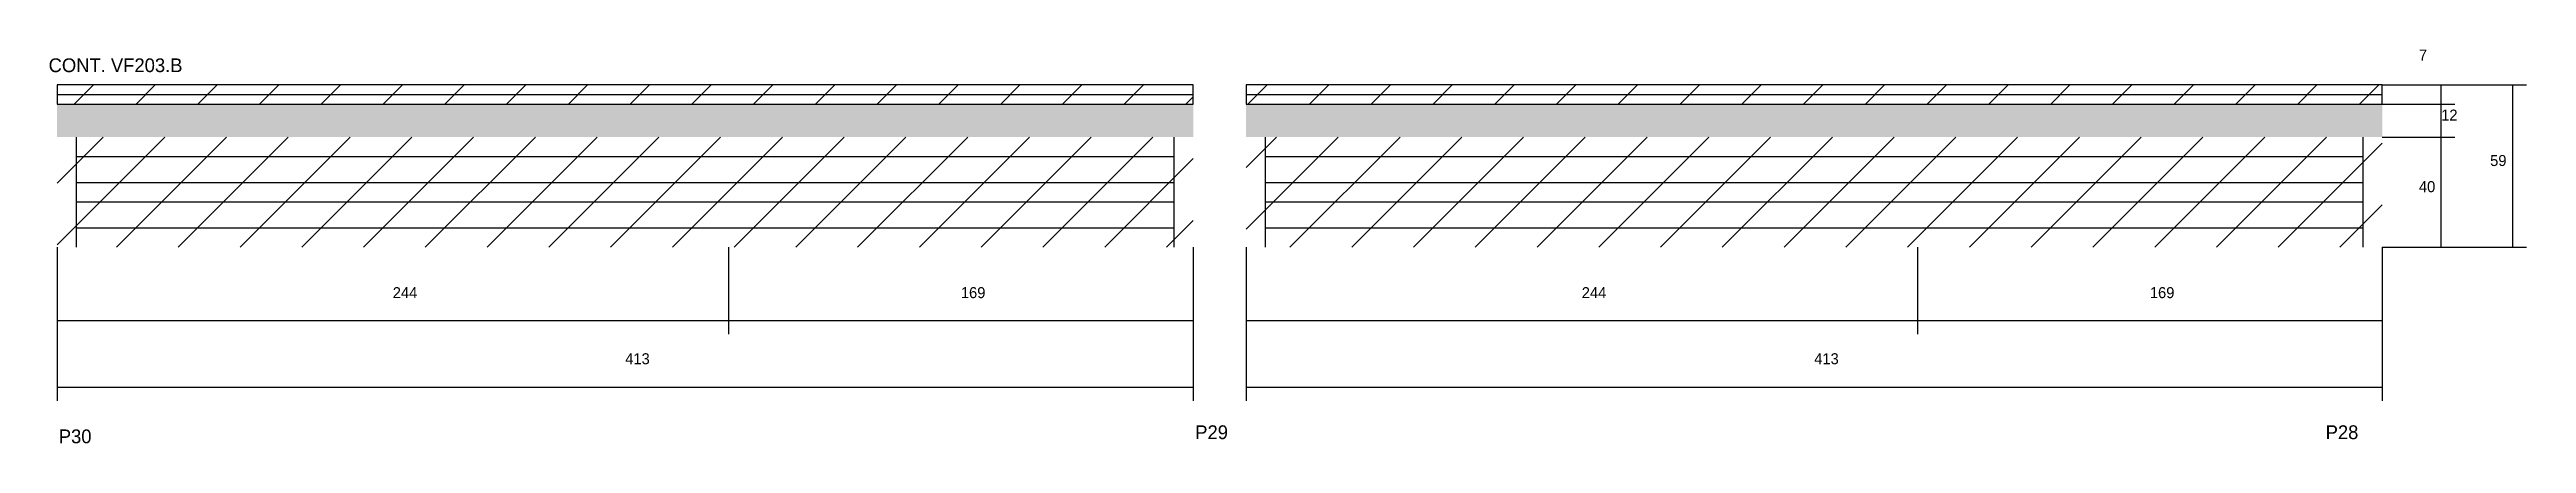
# Model space of a CAD drawing. Header units: metres. Extents: x -2848 to 21926, y -45195 to 1016.
# Drawn here: x 12989 to 13889, y -439 to -296 of the extents above; entities that cross this region are included whole.
import ezdxf

# ---------------------------------------------------------------- set-up
doc = ezdxf.new("R2010")
doc.units = ezdxf.units.M
for name, color, linetype in [('COTA', 4, 'Continuous'), ('NOMENCLATURA', 7, 'Continuous'), ('Painéis', 200, 'Continuous'), ('REAPROVEITAMENTO', 251, 'Continuous'), ('SARR_2.2x7', 40, 'Continuous'), ('Texto Seção', 7, 'Continuous')]:
    doc.layers.add(name, color=color, linetype=linetype)

msp = doc.modelspace()

# ---------------------------------------------------------------- texts
at = {"layer": 'COTA'}
for s, p in [('7', (13849.9, -299.8)), ('12', (13858, -321.6)), ('59', (13875.8, -338.1)), ('40', (13849.9, -347.6)), ('244', (13113.4, -386.1)), ('169', (13319.9, -386.1)), ('244', (13545.6, -386.1)), ('169', (13752.1, -386.1)), ('413', (13197.9, -410.1)), ('413', (13630.1, -410.1))]:
    msp.add_text(s, height=4, dxfattribs=at).set_placement(p)
at = {"layer": 'NOMENCLATURA'}
for s, p in [('P30', (12992, -438.8)), ('P29', (13405.1, -437.3)), ('P28', (13816, -437.3))]:
    msp.add_text(s, height=5, dxfattribs=at).set_placement(p)
at = {"layer": 'Texto Seção'}
msp.add_text('CONT. VF203.B', height=5, dxfattribs=at).set_placement((12988.3, -304))

# ---------------------------------------------------------------- hatches: boundary and pattern name
at = {"layer": 'COTA'}
h = msp.add_hatch(dxfattribs=at)
h.set_pattern_fill('AR-CONC', scale=0.03)
h.paths.add_polyline_path([(13404.4, -327.6), (13404.4, -315.6), (13404.4, -315.6), (12991.4, -315.6), (12991.4, -315.6), (12991.4, -327.6), (12991.4, -327.6), (13404.4, -327.6)])
h = msp.add_hatch(dxfattribs=at)
h.set_pattern_fill('AR-CONC', scale=0.03)
h.paths.add_polyline_path([(13836.6, -327.6), (13836.6, -315.6), (13836.6, -315.6), (13423.6, -315.6), (13423.6, -315.6), (13423.6, -327.6), (13423.6, -327.6), (13836.6, -327.6)])
at = {"layer": 'REAPROVEITAMENTO'}
h = msp.add_hatch(dxfattribs=at)
h.set_pattern_fill('ANSI31', scale=5)
h.paths.add_polyline_path([(13404.4, -315.6), (13404.4, -308.6), (13404.4, -308.6), (12991.4, -308.6), (12991.4, -308.6), (12991.4, -315.6), (12991.4, -315.6), (13404.4, -315.6)])
h = msp.add_hatch(dxfattribs=at)
h.set_pattern_fill('ANSI31', scale=5)
h.paths.add_polyline_path([(13836.6, -315.6), (13836.6, -308.6), (13836.6, -308.6), (13423.6, -308.6), (13423.6, -308.6), (13423.6, -315.6), (13423.6, -315.6), (13836.6, -315.6)])
h = msp.add_hatch(dxfattribs=at)
h.set_pattern_fill('ANSI31', scale=5)
h.paths.add_polyline_path([(13404.4, -367.6), (13404.4, -327.6), (13404.4, -327.6), (12991.4, -327.6), (12991.4, -327.6), (12991.4, -367.6), (12991.4, -367.6), (13404.4, -367.6)])
h = msp.add_hatch(dxfattribs=at)
h.set_pattern_fill('ANSI31', scale=5)
h.paths.add_polyline_path([(13836.6, -367.6), (13836.6, -327.6), (13836.6, -327.6), (13423.6, -327.6), (13423.6, -327.6), (13423.6, -367.6), (13423.6, -367.6), (13836.6, -367.6)])

# ---------------------------------------------------------------- linework, layer by layer
at = {"layer": 'COTA'}
for p, q in [((13836.6, -308.6), (13863, -308.6)), ((13836.6, -308.6), (13889, -308.6)), ((13858, -315.6), (13858, -308.6)), ((13884, -367.6), (13884, -308.6)), ((13836.6, -315.6), (13863, -315.6)), ((13836.6, -315.6), (13863, -315.6)), ((13858, -327.6), (13858, -315.6)), ((13836.6, -327.6), (13863, -327.6)), ((13836.6, -327.6), (13863, -327.6)), ((13858, -367.6), (13858, -327.6)), ((12991.4, -367.6), (12991.4, -399.2)), ((12991.4, -367.6), (12991.4, -423.4)), ((13235.4, -367.6), (13235.4, -399.2)), ((13235.4, -367.6), (13235.4, -399.2)), ((13404.4, -367.6), (13404.4, -399.2)), ((13404.4, -367.6), (13404.4, -423.4)), ((13423.6, -367.6), (13423.6, -399.2)), ((13423.6, -367.6), (13423.6, -423.4)), ((13667.6, -367.6), (13667.6, -399.2)), ((13667.6, -367.6), (13667.6, -399.2)), ((13836.6, -367.6), (13836.6, -399.2)), ((13836.6, -367.6), (13836.6, -423.4)), ((13836.6, -367.6), (13863, -367.6)), ((13836.6, -367.6), (13889, -367.6)), ((12991.4, -394.2), (13235.4, -394.2)), ((13235.4, -394.2), (13404.4, -394.2)), ((13423.6, -394.2), (13667.6, -394.2)), ((13667.6, -394.2), (13836.6, -394.2)), ((12991.4, -418.4), (13404.4, -418.4)), ((13423.6, -418.4), (13836.6, -418.4))]:
    msp.add_line(p, q, dxfattribs=at)
at = {"layer": 'Painéis'}
for points in [[(12991.4, -315.6), (13404.4, -315.6), (13404.4, -308.6), (12991.4, -308.6)], [(13423.6, -315.6), (13836.6, -315.6), (13836.6, -308.6), (13423.6, -308.6)]]:
    msp.add_lwpolyline(points, close=True, dxfattribs=at)
at = {"layer": 'SARR_2.2x7'}
for p, q in [((12991.4, -312.1), (13235.4, -312.1)), ((13235.4, -312.1), (13404.4, -312.1)), ((13423.6, -312.1), (13667.6, -312.1)), ((13667.6, -312.1), (13836.6, -312.1)), ((12998.4, -367.6), (12998.4, -327.6)), ((13397.4, -367.6), (13397.4, -327.6)), ((13430.6, -367.6), (13430.6, -327.6)), ((13829.7, -367.6), (13829.7, -327.6)), ((12998.4, -334.6), (13235.4, -334.6)), ((13235.4, -334.6), (13397.4, -334.6)), ((13430.6, -334.6), (13667.6, -334.6)), ((13667.6, -334.6), (13829.7, -334.6)), ((12998.4, -344.1), (13235.4, -344.1)), ((12998.4, -351.1), (13235.4, -351.1)), ((13235.4, -344.1), (13397.4, -344.1)), ((13235.4, -351.1), (13397.4, -351.1)), ((13430.6, -344.1), (13667.6, -344.1)), ((13430.6, -351.1), (13667.6, -351.1)), ((13667.6, -344.1), (13829.7, -344.1)), ((13667.6, -351.1), (13829.7, -351.1)), ((12998.4, -360.6), (13235.4, -360.6)), ((13235.4, -360.6), (13397.4, -360.6)), ((13430.6, -360.6), (13667.6, -360.6)), ((13667.6, -360.6), (13829.7, -360.6))]:
    msp.add_line(p, q, dxfattribs=at)

msp.set_redraw_order([(e.dxf.handle, doc.entitydb.next_handle()) for e in msp.query("TEXT MTEXT ATTDEF DIMENSION ARC_DIMENSION")])  # texts and dimensions are drawn at this point

doc.saveas('drawing.dxf')
